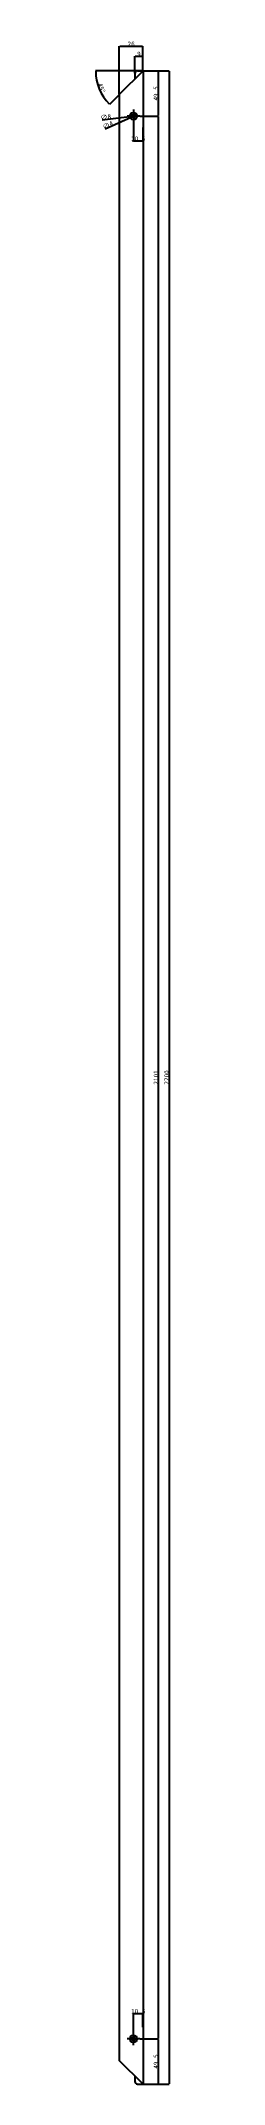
# Model space of a CAD drawing. Header units: millimetres. Extents: x -44117 to 256353, y -2095463 to 65325.
# Drawn here: x -19622 to -19541, y 51098 to 53330 of the extents above; entities that cross this region are included whole.
import ezdxf

# ---------------------------------------------------------------- set-up
doc = ezdxf.new("R2010")
doc.units = ezdxf.units.MM
doc.header["$LTSCALE"] = 10
doc.linetypes.add('CENTER', pattern=[50.8, 31.75, -6.35, 6.35, -6.35])
doc.layers.add('cen', color=1, linetype='CENTER')
doc.styles.add('고딕', font='')
doc.styles.get('고딕').set_extended_font_data('HYgtrE')
doc.dimstyles.new('hi01 a4 - 1scale', dxfattribs={"dimtxt": 5, "dimasz": 0.5, "dimexe": 0.3, "dimexo": 0.3, "dimgap": 0.2, "dimtad": 1, "dimdec": 1, "dimdsep": 46, "dimtxsty": 'Standard', "dimcen": 1, "dimclrd": 251, "dimclre": 251, "dimclrt": 3, "dimadec": 1, "dimazin": 2, "dimtfac": 1, "dimtdec": 1, "dimtix": 1, "dimtmove": 1, "dimatfit": 3, "dimfxl": 0, "dimarcsym": 0})

msp = doc.modelspace()

# ---------------------------------------------------------------- blocks, each defined once
blk = doc.blocks.new('*D1048')
at = {"color": 251, "lineweight": -2, "transparency": 16777216}
for p, q in [((-19576.1, 53248.8), (-19575.6, 53248.9)), ((-19614.9, 53244.1), (-19585, 53247.7)), ((-19576.6, 53248.7), (-19584.6, 53247.8))]:
    blk.add_line(p, q, dxfattribs=at)
at = {"color": 251, "transparency": 16777216}
for points in [[(-19576.1, 53248.9), (-19576.1, 53248.7), (-19576.6, 53248.7)], [(-19585.1, 53247.8), (-19585, 53247.6), (-19584.6, 53247.8)]]:
    blk.add_solid(points, dxfattribs=at)
at = {"layer": 'Defpoints', "color": 0, "transparency": 16777216}
for p in [(-19584.6, 53247.8), (-19576.6, 53248.7)]:
    blk.add_point(p, dxfattribs=at)
at = {"color": 3, "transparency": 16777216, "insert": (-19610.9, 53247.3), "char_height": 5, "attachment_point": 5, "rotation": 6.9526}
blk.add_mtext('∅8', dxfattribs=at)
blk = doc.blocks.new('*D1049')
at = {"color": 251, "lineweight": -2, "transparency": 16777216}
for p, q in [((-19578.8, 53249.1), (-19582.4, 53247.4)), ((-19578.3, 53249.3), (-19577.8, 53249.5)), ((-19611.6, 53234.4), (-19582.9, 53247.2))]:
    blk.add_line(p, q, dxfattribs=at)
at = {"color": 251, "transparency": 16777216}
for points in [[(-19578.3, 53249.3), (-19578.3, 53249.2), (-19578.8, 53249.1)], [(-19582.9, 53247.3), (-19582.8, 53247.2), (-19582.4, 53247.4)]]:
    blk.add_solid(points, dxfattribs=at)
at = {"layer": 'Defpoints', "color": 0, "transparency": 16777216}
for p in [(-19578.8, 53249.1), (-19582.4, 53247.4)]:
    blk.add_point(p, dxfattribs=at)
at = {"color": 3, "transparency": 16777216, "insert": (-19608.7, 53238.6), "char_height": 5, "attachment_point": 5, "rotation": 24.0429}
blk.add_mtext('∅4', dxfattribs=at)
blk = doc.blocks.new('*D1050')
at = {"color": 251, "lineweight": -2, "transparency": 16777216}
for p, q in [((-19580.6, 53240.9), (-19580.6, 53220.5)), ((-19570.1, 53235.6), (-19570.1, 53220.5)), ((-19581.1, 53220.8), (-19581.6, 53220.8)), ((-19570.1, 53220.8), (-19580.6, 53220.8)), ((-19569.6, 53220.8), (-19569.1, 53220.8))]:
    blk.add_line(p, q, dxfattribs=at)
at = {"color": 251, "transparency": 16777216}
for points in [[(-19581.1, 53220.9), (-19581.1, 53220.7), (-19580.6, 53220.8)], [(-19569.6, 53220.9), (-19569.6, 53220.7), (-19570.1, 53220.8)]]:
    blk.add_solid(points, dxfattribs=at)
at = {"layer": 'Defpoints', "color": 0, "transparency": 16777216}
for p in [(-19580.6, 53241.2), (-19570.1, 53235.9), (-19580.6, 53220.8)]:
    blk.add_point(p, dxfattribs=at)
at = {"color": 3, "transparency": 16777216, "insert": (-19575.3, 53223.5), "char_height": 5, "attachment_point": 5}
blk.add_mtext('10.5', dxfattribs=at)
blk = doc.blocks.new('*D1051')
at = {"color": 251, "lineweight": -2, "transparency": 16777216}
for p, q in [((-19581.1, 51174.7), (-19581.6, 51174.7)), ((-19580.6, 51154.5), (-19580.6, 51175)), ((-19570.1, 51174.7), (-19580.6, 51174.7)), ((-19570.1, 51159.9), (-19570.1, 51175)), ((-19569.6, 51174.7), (-19569.1, 51174.7))]:
    blk.add_line(p, q, dxfattribs=at)
at = {"color": 251, "transparency": 16777216}
for points in [[(-19581.1, 51174.8), (-19581.1, 51174.6), (-19580.6, 51174.7)], [(-19569.6, 51174.8), (-19569.6, 51174.6), (-19570.1, 51174.7)]]:
    blk.add_solid(points, dxfattribs=at)
at = {"layer": 'Defpoints', "color": 0, "transparency": 16777216}
for p in [(-19580.6, 51174.7), (-19580.6, 51154.2), (-19570.1, 51159.6)]:
    blk.add_point(p, dxfattribs=at)
at = {"color": 3, "transparency": 16777216, "insert": (-19575.3, 51177.4), "char_height": 5, "attachment_point": 5}
blk.add_mtext('10.5', dxfattribs=at)
blk = doc.blocks.new('*D1052')
at = {"color": 251, "lineweight": -2, "transparency": 16777216}
for p, q in [((-19579.1, 53295), (-19579.1, 53313.8)), ((-19578.6, 53313.5), (-19570.6, 53313.5)), ((-19570.1, 53298), (-19570.1, 53313.8))]:
    blk.add_line(p, q, dxfattribs=at)
at = {"color": 251, "transparency": 16777216}
for points in [[(-19578.6, 53313.5), (-19578.6, 53313.4), (-19579.1, 53313.5)], [(-19570.6, 53313.5), (-19570.6, 53313.4), (-19570.1, 53313.5)]]:
    blk.add_solid(points, dxfattribs=at)
at = {"layer": 'Defpoints', "color": 0, "transparency": 16777216}
for p in [(-19579.1, 53294.7), (-19570.1, 53313.5), (-19570.1, 53297.7)]:
    blk.add_point(p, dxfattribs=at)
at = {"color": 3, "transparency": 16777216, "insert": (-19574.6, 53316.2), "char_height": 5, "attachment_point": 5}
blk.add_mtext('9', dxfattribs=at)
blk = doc.blocks.new('*D1008')
at = {"color": 251, "lineweight": -2, "transparency": 16777216}
for p, q in [((-19569.8, 53297.7), (-19553, 53297.7)), ((-19553.3, 53297.2), (-19553.3, 53248.7)), ((-19573.3, 53248.2), (-19553, 53248.2))]:
    blk.add_line(p, q, dxfattribs=at)
at = {"color": 251, "transparency": 16777216}
for points in [[(-19553.4, 53297.2), (-19553.2, 53297.2), (-19553.3, 53297.7)], [(-19553.4, 53248.7), (-19553.2, 53248.7), (-19553.3, 53248.2)]]:
    blk.add_solid(points, dxfattribs=at)
at = {"layer": 'Defpoints', "color": 0, "transparency": 16777216}
for p in [(-19570.1, 53297.7), (-19573.6, 53248.2), (-19553.3, 53248.2)]:
    blk.add_point(p, dxfattribs=at)
at = {"color": 3, "transparency": 16777216, "insert": (-19556, 53273), "char_height": 5, "attachment_point": 5, "rotation": 90}
blk.add_mtext('49.5', dxfattribs=at)
blk = doc.blocks.new('*D1009')
at = {"color": 251, "lineweight": -2, "transparency": 16777216}
for p, q in [((-19573.3, 53248.2), (-19553, 53248.2)), ((-19553.3, 53247.7), (-19553.3, 51147.7)), ((-19573.3, 51147.2), (-19553, 51147.2))]:
    blk.add_line(p, q, dxfattribs=at)
at = {"color": 251, "transparency": 16777216}
for points in [[(-19553.4, 53247.7), (-19553.2, 53247.7), (-19553.3, 53248.2)], [(-19553.4, 51147.7), (-19553.2, 51147.7), (-19553.3, 51147.2)]]:
    blk.add_solid(points, dxfattribs=at)
at = {"layer": 'Defpoints', "color": 0, "transparency": 16777216}
for p in [(-19573.6, 53248.2), (-19573.6, 51147.2), (-19553.3, 51147.2)]:
    blk.add_point(p, dxfattribs=at)
at = {"color": 3, "transparency": 16777216, "insert": (-19556, 52197.7), "char_height": 5, "attachment_point": 5, "rotation": 90}
blk.add_mtext('2101', dxfattribs=at)
blk = doc.blocks.new('*D1010')
at = {"color": 251, "lineweight": -2, "transparency": 16777216}
for p, q in [((-19573.3, 51147.2), (-19553, 51147.2)), ((-19553.3, 51146.7), (-19553.3, 51098.2)), ((-19569.8, 51097.7), (-19553, 51097.7))]:
    blk.add_line(p, q, dxfattribs=at)
at = {"color": 251, "transparency": 16777216}
for points in [[(-19553.4, 51146.7), (-19553.2, 51146.7), (-19553.3, 51147.2)], [(-19553.4, 51098.2), (-19553.2, 51098.2), (-19553.3, 51097.7)]]:
    blk.add_solid(points, dxfattribs=at)
at = {"layer": 'Defpoints', "color": 0, "transparency": 16777216}
for p in [(-19573.6, 51147.2), (-19570.1, 51097.7), (-19553.3, 51097.7)]:
    blk.add_point(p, dxfattribs=at)
at = {"color": 3, "transparency": 16777216, "insert": (-19556, 51122.5), "char_height": 5, "attachment_point": 5, "rotation": 90}
blk.add_mtext('49.5', dxfattribs=at)
blk = doc.blocks.new('*D1011')
at = {"color": 251, "lineweight": -2, "transparency": 16777216}
for p, q in [((-19569.8, 53297.7), (-19541.3, 53297.7)), ((-19541.6, 53297.2), (-19541.6, 51098.2)), ((-19552.7, 51097.7), (-19541.3, 51097.7))]:
    blk.add_line(p, q, dxfattribs=at)
at = {"color": 251, "transparency": 16777216}
for points in [[(-19541.6, 53297.2), (-19541.5, 53297.2), (-19541.6, 53297.7)], [(-19541.6, 51098.2), (-19541.5, 51098.2), (-19541.6, 51097.7)]]:
    blk.add_solid(points, dxfattribs=at)
at = {"layer": 'Defpoints', "color": 0, "transparency": 16777216}
for p in [(-19570.1, 53297.7), (-19553, 51097.7), (-19541.6, 51097.7)]:
    blk.add_point(p, dxfattribs=at)
at = {"color": 3, "transparency": 16777216, "insert": (-19544.3, 52197.7), "char_height": 5, "attachment_point": 5, "rotation": 90}
blk.add_mtext('2200', dxfattribs=at)
blk = doc.blocks.new('*D1012')
at = {"color": 251, "lineweight": -2, "transparency": 16777216}
for p, q in [((-19596.1, 53272), (-19596.1, 53324.7)), ((-19570.6, 53324.4), (-19595.6, 53324.4)), ((-19570.1, 53298), (-19570.1, 53324.7))]:
    blk.add_line(p, q, dxfattribs=at)
at = {"color": 251, "transparency": 16777216}
for points in [[(-19595.6, 53324.5), (-19595.6, 53324.3), (-19596.1, 53324.4)], [(-19570.6, 53324.5), (-19570.6, 53324.3), (-19570.1, 53324.4)]]:
    blk.add_solid(points, dxfattribs=at)
at = {"layer": 'Defpoints', "color": 0, "transparency": 16777216}
for p in [(-19596.1, 53324.4), (-19570.1, 53297.7), (-19596.1, 53271.7)]:
    blk.add_point(p, dxfattribs=at)
at = {"color": 3, "transparency": 16777216, "insert": (-19583.1, 53327.1), "char_height": 5, "attachment_point": 5}
blk.add_mtext('26', dxfattribs=at)
blk = doc.blocks.new('*D1028')
at = {"color": 251, "lineweight": -2, "transparency": 16777216}
for p, q in [((-19570.4, 53297.7), (-19622.2, 53297.7)), ((-19596.3, 53271.5), (-19606.9, 53260.9))]:
    blk.add_line(p, q, dxfattribs=at)
blk.add_arc((-19570.1, 53297.7), 51.8, 180.5529, 224.4471, dxfattribs=at)
at = {"color": 251, "transparency": 16777216}
for points in [[(-19622, 53297.2), (-19621.8, 53297.2), (-19621.9, 53297.7)], [(-19607, 53261.5), (-19607.1, 53261.4), (-19606.7, 53261.1)]]:
    blk.add_solid(points, dxfattribs=at)
at = {"layer": 'Defpoints', "color": 0, "transparency": 16777216}
for p in [(-19570.1, 53297.7), (-19569.8, 53297.7), (-19541.3, 53297.7), (-19620.1, 53284.3), (-19596.1, 53271.7)]:
    blk.add_point(p, dxfattribs=at)
at = {"color": 3, "transparency": 16777216, "insert": (-19615.5, 53279), "char_height": 5, "attachment_point": 5, "rotation": 292.5}
blk.add_mtext('45°', dxfattribs=at)
blk = doc.blocks.new('A$C2EC13F1B')
at = {"color": 7}
for p, q in [((-3.67, -0.83), (-1.17, 4.17)), ((-1.17, 4.17), (1.33, -0.83))]:
    blk.add_line(p, q, dxfattribs=at)
blk.add_lwpolyline([(-3.67, -0.83), (1.33, -0.83)], dxfattribs=at)
blk = doc.blocks.new('a4 1scale')
at = {"color": 8}
for p, q in [((-15144.83, -4477.05), (-14867.83, -4477.05)), ((-15097.66, -4499.61), (-15097.66, -4477.05)), ((-15057.67, -4499.62), (-15057.67, -4477.06)), ((-15019.68, -4499.62), (-15019.68, -4477.06)), ((-14981.69, -4499.62), (-14981.69, -4477.06)), ((-14943.7, -4499.62), (-14943.7, -4477.06)), ((-14905.71, -4499.62), (-14905.71, -4477.06)), ((-15028.06, -4478.06), (-15028.06, -4498.62)), ((-14980.9, -4480.63), (-14944.7, -4480.63)), ((-14975.07, -4480.63), (-14975.07, -4498.62)), ((-14952.08, -4480.63), (-14952.08, -4498.62)), ((-14942.91, -4480.63), (-14906.71, -4480.63)), ((-15056.67, -4483.2), (-15020.68, -4483.2)), ((-15018.68, -4483.2), (-14982.69, -4483.2)), ((-14980.9, -4486.63), (-14944.7, -4486.63)), ((-14942.91, -4486.63), (-14906.71, -4486.63)), ((-15096.66, -4488.33), (-15058.67, -4488.34)), ((-15056.67, -4488.34), (-15020.68, -4488.34)), ((-15018.68, -4488.34), (-14982.69, -4488.34)), ((-15141.53, -4492.95), (-15101.88, -4492.95)), ((-14980.9, -4492.63), (-14944.7, -4492.63)), ((-14942.91, -4492.63), (-14906.71, -4492.63)), ((-15056.67, -4493.48), (-15020.68, -4493.48)), ((-15018.68, -4493.48), (-14982.69, -4493.48))]:
    blk.add_line(p, q, dxfattribs=at)
for points in [[(-15154.83, -4509.61), (-14857.83, -4509.61), (-14857.83, -4299.61), (-15154.83, -4299.61)], [(-15144.83, -4499.61), (-14867.83, -4499.61), (-14867.83, -4309.61), (-15144.83, -4309.61)]]:
    blk.add_lwpolyline(points, close=True)
for points in [[(-15143.82, -4478.05), (-15098.66, -4478.05), (-15098.66, -4498.61), (-15143.83, -4498.61)], [(-15058.67, -4478.06), (-15096.66, -4478.05), (-15096.66, -4498.61), (-15058.66, -4498.62)], [(-15056.67, -4478.06), (-15020.68, -4478.06), (-15020.68, -4498.62), (-15056.67, -4498.62)], [(-15018.68, -4478.06), (-14982.69, -4478.06), (-14982.69, -4498.62), (-15018.68, -4498.62)]]:
    blk.add_lwpolyline(points, close=True, dxfattribs=at)
for points in [[(-14944.7, -4480.63), (-14944.7, -4498.62), (-14980.9, -4498.62), (-14980.9, -4480.63)], [(-14906.71, -4480.63), (-14906.71, -4498.62), (-14942.91, -4498.62), (-14942.91, -4480.63)]]:
    blk.add_lwpolyline(points, dxfattribs=at)
at = {"color": 8, "xscale": 0.7469071166727064, "yscale": 0.7469071166727064, "zscale": 0.7469071166727064}
for p in [(-14977.06, -4485.3), (-14977.06, -4491.3), (-14977.06, -4497.29)]:
    blk.add_blockref('A$C2EC13F1B', p, dxfattribs=at)
at = {"color": 8, "style": '고딕'}
for s, insert, char_height, width, attachment_point in [('{\\fMalgun Gothic|b0|i0|c129|p50;PROJECT}', (-15095.45, -4478.74), 1.6004, 37.4801, 1), ('{\\fMalgun Gothic|b0|i0|c129|p50;설 계}', (-15055.65, -4478.55), 1.4003, 21.6513, 1), ('{\\fGulim|b0|i0|c129|p50;일자}', (-15027.2, -4478.57), 1.4, 24.7824, 1), ('{\\fMalgun Gothic|b0|i0|c129|p50;재 질}', (-15017.66, -4478.55), 1.4003, 21.6513, 1), ('{\\fMalgun Gothic|b0|i0|c129|p50;수정사항}', (-14980.67, -4478.55), 1.4003, 21.6513, 1), ('{\\fMalgun Gothic|b0|i0|c129|p50;도면 no.}', (-14941.63, -4478.55), 1.4003, 21.6513, 1), ('{\\fMalgun Gothic|b0|i0|c129|p50;Note.}', (-14903.64, -4478.55), 1.4003, 21.6513, 1), ('{\\fMalgun Gothic|b0|i0|c129|p50;내용}', (-14974.49, -4481.07), 0.96, 25.9815, 1), ('{\\fMalgun Gothic|b0|i0|c129|p50;일자}', (-14951.5, -4481.07), 0.96, 25.9815, 1), ('{\\fMalgun Gothic|b0|i0|c129|p50;no.}', (-14980.32, -4481.07), 0.96, 25.9815, 1), ('{\\fGulim|b0|i0|c129|p50;완\\fMalgun Gothic|b0|i0|c129|p50;제품}', (-14941.66, -4481.32), 1.4003, 21.6513, 1), ('{\\fMalgun Gothic|b0|i0|c129|p50;검 토}', (-15055.65, -4483.82), 1.4003, 21.6513, 1), ('{\\fMalgun Gothic|b0|i0|c129|p50;수 량}', (-15017.66, -4483.82), 1.4003, 21.6513, 1), ('{\\fMalgun Gothic|b0|i0|c129|p50;반제품}', (-14941.66, -4487.32), 1.4003, 21.6513, 1), ('{\\fMalgun Gothic|b0|i0|c129|p50;도면명}', (-15095.89, -4489.07), 1.6004, 37.4801, 1), ('{\\fMalgun Gothic|b0|i0|c129|p50;승 인}', (-15055.65, -4489.02), 1.4003, 21.6513, 1), ('{\\fMalgun Gothic|b0|i0|c129|p50;마 감}', (-15017.66, -4489.02), 1.4003, 21.6513, 1), ('{\\fMalgun Gothic|b0|i0|c129|p50;Page}', (-14941.66, -4493.32), 1.4003, 21.6513, 1), ('{\\fMalgun Gothic|b0|i0|c129|p50;척 도 }', (-15055.65, -4494.02), 1.4003, 21.6513, 1), ('{\\fGulim|b0|i0|c129|p50;단 위}', (-15034.68, -4494.09), 1.4003, 21.6513, 1), ('{\\fMalgun Gothic|b0|i0|c129|p50;규 격 }', (-15017.66, -4494.02), 1.4003, 21.6513, 1), ('mm', (-15024.45, -4496.13), 1.7, 15.2516, 5), ('{\\C8;P-01-01}', (-15144.37, -4500.78), 1.8004, 27.0059, 1), ('{\\C8;A4 ( 297 X 210 )}', (-14868.4, -4500.78), 1.8004, 27.0059, 3)]:
    blk.add_mtext(s, dxfattribs=dict(at, insert=insert, char_height=char_height, width=width, attachment_point=attachment_point))

# ---------------------------------------------------------------- dimensions: what is measured, and where the dimension line sits
for base, p1, p2, picture, middle in [((-19596.08136, 53324.42028), (-19570.08136, 53297.74967), (-19596.08136, 53271.74967), '*D1012', (-19583.08136, 53327.12028)), ((-19570.08136, 53313.46464), (-19579.08136, 53294.74967), (-19570.08136, 53297.74967), '*D1052', (-19574.58136, 53316.16464))]:
    dim = msp.add_linear_dim(base=base, p1=p1, p2=p2, dimstyle='hi01 a4 - 1scale')
    dim.commit()
    dim.dimension.update_dxf_attribs({"geometry": picture, "text_midpoint": middle})
dim = msp.add_angular_dim_2l(base=(-19620.13391, 53284.33813), line1=((-19569.78136, 53297.74967), (-19541.26013, 53297.74967)), line2=((-19570.08136, 53297.74967), (-19596.08136, 53271.74967)), dimstyle='hi01 a4 - 1scale')
dim.commit()
dim.dimension.update_dxf_attribs({"geometry": '*D1028', "text_midpoint": (-19615.46068, 53278.95295)})
for base, p1, p2, angle, picture, middle in [((-19553.31587, 53248.24967), (-19570.08136, 53297.74967), (-19573.58136, 53248.24967), 90, '*D1008', (-19556.01587, 53272.99967)), ((-19541.56013, 51097.74967), (-19570.08136, 53297.74967), (-19553.01587, 51097.74967), 90, '*D1011', (-19544.26013, 52197.74967)), ((-19580.58136, 53220.82921), (-19570.08136, 53235.94172), (-19580.58136, 53241.24967), 180, '*D1050', (-19575.33136, 53223.52921)), ((-19553.31587, 51147.24967), (-19573.58136, 53248.24967), (-19573.58136, 51147.24967), 90, '*D1009', (-19556.01587, 52197.74967)), ((-19580.58136, 51174.67014), (-19570.08136, 51159.55763), (-19580.58136, 51154.24967), 180, '*D1051', (-19575.33136, 51177.37014)), ((-19553.31587, 51097.74967), (-19573.58136, 51147.24967), (-19570.08136, 51097.74967), 90, '*D1010', (-19556.01587, 51122.49967))]:
    dim = msp.add_linear_dim(base=base, p1=p1, p2=p2, angle=angle, dimstyle='hi01 a4 - 1scale')
    dim.commit()
    dim.dimension.update_dxf_attribs({"geometry": picture, "text_midpoint": middle})
for p1, p2, picture, middle in [((-19576.61078, 53248.73387), (-19584.55195, 53247.76548), '*D1048', (-19610.53171, 53244.59737)), ((-19578.75488, 53249.06451), (-19582.40784, 53247.43483), '*D1049', (-19607.64427, 53236.17618))]:
    dim = msp.add_diameter_dim_2p(p1=p1, p2=p2, dimstyle='hi01 a4 - 1scale')
    dim.commit()
    dim.dimension.update_dxf_attribs({"geometry": picture, "text_midpoint": middle, "dimtype": 163})

# ---------------------------------------------------------------- linework, layer by layer
for p, q in [((-19570.08136, 53297.74967), (-19596.08136, 53271.74967)), ((-19579.08136, 53294.74967), (-19579.08136, 53288.74967)), ((-19576.08136, 53297.74967), (-19570.08136, 53297.74967)), ((-19570.08136, 53297.74967), (-19570.08136, 51097.74967)), ((-19596.08136, 53271.74967), (-19596.08136, 51123.74967)), ((-19570.08136, 51097.74967), (-19596.08136, 51123.74967)), ((-19579.08136, 51106.74967), (-19579.08136, 51100.74967)), ((-19576.08136, 51097.74967), (-19570.08136, 51097.74967))]:
    msp.add_line(p, q)
for centre, radius in [((-19580.58136, 53248.24967), 4), ((-19580.58136, 53248.24967), 2), ((-19580.58136, 51147.24967), 4), ((-19580.58136, 51147.24967), 2)]:
    msp.add_circle(centre, radius)
for centre, start, end in [((-19576.08136, 53294.74967), 90, 180), ((-19576.08136, 51100.74967), 180, 270)]:
    msp.add_arc(centre, 3, start, end)
at = {"layer": 'cen'}
for p, q in [((-19580.58136, 53255.24967), (-19580.58136, 53241.24967)), ((-19573.58136, 53248.24967), (-19587.58136, 53248.24967)), ((-19580.58136, 51140.24967), (-19580.58136, 51154.24967)), ((-19573.58136, 51147.24967), (-19587.58136, 51147.24967))]:
    msp.add_line(p, q, dxfattribs=at)

# ---------------------------------------------------------------- block references
at = {"color": 1, "xscale": 19.845, "yscale": 19.845, "zscale": 19.845}
msp.add_blockref('a4 1scale', (277459.58863, 139219.12481), dxfattribs=at)

msp.set_redraw_order([(e.dxf.handle, doc.entitydb.next_handle()) for e in msp.query("TEXT MTEXT ATTDEF DIMENSION ARC_DIMENSION")])  # texts and dimensions are drawn at this point

doc.saveas('drawing.dxf')
